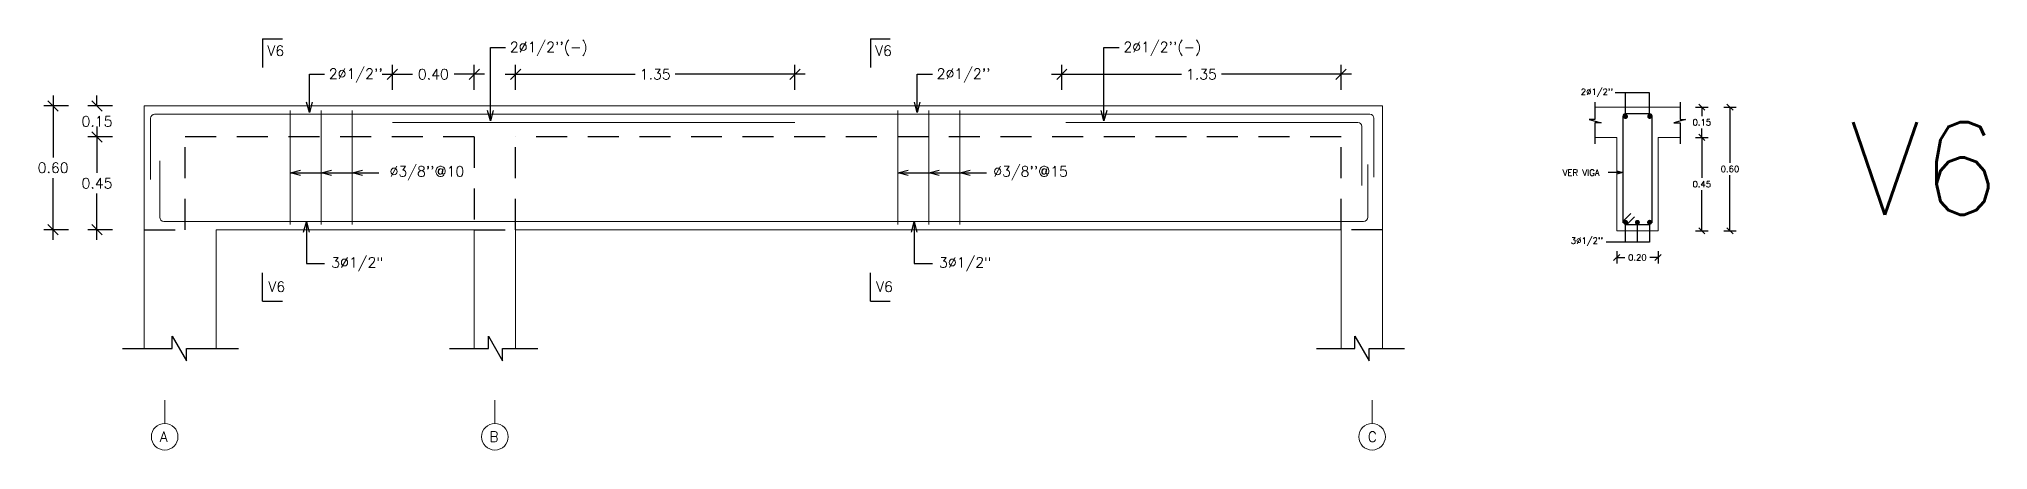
# Model space of a CAD drawing. Header units: metres. Extents: x -44 to 358, y -286 to 66.
# Drawn here: x -30.38 to -20.94, y -66.8 to -64.8 of the extents above; entities that cross this region are included whole.
import ezdxf

# ---------------------------------------------------------------- set-up
doc = ezdxf.new("R2010")
doc.units = ezdxf.units.M
doc.header["$LTSCALE"] = 0.3
doc.header["$PDMODE"] = 3
for name, pattern in [('CONTINU', [0]), ('DASHED', [0.75, 0.5, -0.25]), ('HIDDEN', [9.525, 6.35, -3.175])]:
    doc.linetypes.add(name, pattern=pattern)
for name, color, linetype in [('ACERO', 5, 'Continuous'), ('BP', 3, 'Continuous'), ('DETALLE', 3, 'Continuous'), ('DIMTEXTO', 4, 'Continuous'), ('Losas', 8, 'Continuous'), ('SECCION', 1, 'Continuous'), ('texto acero', 4, 'Continuous')]:
    doc.layers.add(name, color=color, linetype=linetype)
doc.layers.add('VIGAS', color=1, linetype='HIDDEN', lineweight=15)
doc.styles.add('RomanS', font='romans.shx')
doc.styles.add('SIMPLEX', font='simplex_.ttf', dxfattribs={"height": 0.2})
doc.styles.add('SMPLEX', font='simplex.shx')
doc.dimstyles.new('D-15', dxfattribs={"dimscale": 0.15, "dimtxt": 0.2, "dimasz": 0.2, "dimexe": 0.18, "dimexo": 0.2, "dimgap": 0.1, "dimtad": 0, "dimtih": 1, "dimtoh": 1, "dimzin": 0, "dimdsep": 46, "dimtxsty": 'SMPLEX', "dimblk": 'OBLIQUE', "dimcen": 0.09, "dimdle": 0.2, "dimclrd": 4, "dimclre": 4, "dimclrt": 4, "dimadec": 0, "dimazin": 0, "dimtfac": 1, "dimtofl": 0, "dimtmove": 0, "dimatfit": 3, "dimldrblk": 'OPEN30', "dimfxl": 1, "dimtolj": 1, "dimtzin": 0, "dimarcsym": 0})
doc.dimstyles.new('DIM-15', dxfattribs={"dimscale": 0.15, "dimtxt": 0.2, "dimasz": 0.2, "dimexe": 0.2, "dimexo": 0.1, "dimgap": 0.1, "dimtad": 0, "dimtih": 1, "dimtoh": 1, "dimzin": 0, "dimdsep": 46, "dimtxsty": 'RomanS', "dimblk1": 'OBLIQUE', "dimblk2": 'OBLIQUE', "dimsah": 1, "dimcen": 0.09, "dimclrd": 4, "dimclre": 4, "dimclrt": 4, "dimadec": 0, "dimazin": 0, "dimtfac": 1, "dimtofl": 0, "dimtmove": 1, "dimatfit": 3, "dimldrblk": 'OBLIQUE', "dimfxl": 0.2, "dimfxlon": 1, "dimtolj": 1, "dimtzin": 0, "dimarcsym": 0})
doc.dimstyles.new('DIM-25', dxfattribs={"dimscale": 0.25, "dimtxt": 0.2, "dimasz": 0.2, "dimexe": 0.18, "dimexo": 0.2, "dimgap": 0.1, "dimtad": 0, "dimtih": 1, "dimtoh": 1, "dimzin": 0, "dimdsep": 46, "dimtxsty": 'SMPLEX', "dimblk": 'OBLIQUE', "dimcen": 0.09, "dimdle": 0.2, "dimclrd": 4, "dimclre": 4, "dimclrt": 4, "dimadec": 0, "dimazin": 0, "dimtfac": 1, "dimtofl": 0, "dimtmove": 0, "dimatfit": 3, "dimldrblk": 'OPEN30', "dimfxl": 0.3, "dimfxlon": 1, "dimtolj": 1, "dimtzin": 0, "dimarcsym": 0})

msp = doc.modelspace()

# ---------------------------------------------------------------- texts
at = {"layer": 'DIMTEXTO', "color": 4, "linetype": 'Continuous', "lineweight": 0, "char_height": 0.05, "style": 'SMPLEX'}
for s, insert, attachment_point in [('V6', (-29.2770272, -64.8612101, -1.8111655), 4), ('V6', (-26.3322898, -64.8612108, -1.8111655), 4), ("2%%C1/2''", (-28.9790452, -64.9810687), 4), ("2%%C1/2''", (-26.0343078, -64.9810693), 4), ("%%C3/8''@10", (-28.6851448, -65.4546069, 1.8575108), 4), ("%%C3/8''@15", (-25.7604074, -65.4546076, 1.8575108), 4), ('A', (-29.7789155, -66.7323338), 5), ('B', (-28.1789155, -66.7323338), 5), ('C', (-23.9234247, -66.7323338), 5)]:
    msp.add_mtext(s, dxfattribs=dict(at, insert=insert, attachment_point=attachment_point))
at = {"layer": 'DIMTEXTO', "color": 4, "linetype": 'Continuous', "lineweight": 0, "char_height": 0.05, "width": 0.257142857, "attachment_point": 4, "style": 'SMPLEX'}
for insert in [(-28.1018817, -64.8518519), (-25.129331, -64.8518519)]:
    msp.add_mtext("2%%C1/2''(-)", dxfattribs=dict(at, insert=insert))
at = {"layer": 'DIMTEXTO', "color": 4, "char_height": 0.03, "attachment_point": 4, "style": 'SMPLEX'}
for s, insert in [("2%%C1/2''", (-22.9132817, -65.0651773, 0.4671289)), ('VER VIGA', (-23.0010366, -65.4518841, 0.1950288)), ("3%%C1/2''", (-22.9617164, -65.7865038, 1.8575108))]:
    msp.add_mtext(s, dxfattribs=dict(at, insert=insert))
at = {"layer": 'DIMTEXTO', "insert": (-21.6123413, -65.4319349), "char_height": 0.448, "attachment_point": 4, "style": 'SIMPLEX'}
msp.add_mtext('V6', dxfattribs=at)

# ---------------------------------------------------------------- blocks, each defined once
blk = doc.blocks.new('_OBLIQUE')
at = {"color": 0, "linetype": 'ByBlock'}
blk.add_line((-0.5, -0.5), (0.5, 0.5), dxfattribs=at)
blk = doc.blocks.new('*D1813')
at = {"layer": 'DEFPOINTS', "color": 0, "linetype": 'Continuous', "transparency": 16777216}
for p in [(-30.1024, -65.2786), (-29.6744, -65.2786), (-29.8744, -65.7285)]:
    blk.add_point(p, dxfattribs=at)
at = {"layer": 'DIMTEXTO', "color": 4, "linetype": 'Continuous', "lineweight": -2, "transparency": 16777216}
for p, q in [((-30.1024, -65.2286), (-30.1024, -65.4535)), ((-30.0274, -65.2786), (-30.1474, -65.2786)), ((-30.1024, -65.7785), (-30.1024, -65.5535)), ((-30.0274, -65.7285), (-30.1474, -65.7285))]:
    blk.add_line(p, q, dxfattribs=at)
at = {"layer": 'DIMTEXTO', "color": 4, "linetype": 'Continuous', "lineweight": -2, "transparency": 16777216, "xscale": 0.05, "yscale": 0.05, "zscale": 0.05}
for p, rotation in [((-30.1024, -65.2786), 90), ((-30.1024, -65.7285), 270)]:
    blk.add_blockref('_OBLIQUE', p, dxfattribs=dict(at, rotation=rotation))
at = {"layer": 'DIMTEXTO', "color": 4, "linetype": 'Continuous', "transparency": 16777216, "insert": (-30.1024, -65.5035), "char_height": 0.05, "attachment_point": 5, "style": 'SMPLEX'}
blk.add_mtext('\\A1;0.45', dxfattribs=at)
blk = doc.blocks.new('_Open30')
at = {"color": 0, "lineweight": -2}
for p, q in [((-1, 0.27), (0, 0)), ((0, 0), (-1, -0.27)), ((0, 0), (-1, 0))]:
    blk.add_line(p, q, dxfattribs=at)
blk = doc.blocks.new('*D1814')
at = {"layer": 'DEFPOINTS', "color": 0, "linetype": 'Continuous', "transparency": 16777216}
for p in [(-29.8744, -65.1286), (-30.3149, -65.7285), (-29.6801, -65.7285)]:
    blk.add_point(p, dxfattribs=at)
at = {"layer": 'DIMTEXTO', "color": 4, "linetype": 'Continuous', "lineweight": -2, "transparency": 16777216}
for p, q in [((-30.2399, -65.1286), (-30.3599, -65.1286)), ((-30.3149, -65.0786), (-30.3149, -65.3786)), ((-30.3149, -65.7785), (-30.3149, -65.4786)), ((-30.2399, -65.7285), (-30.3599, -65.7285))]:
    blk.add_line(p, q, dxfattribs=at)
at = {"layer": 'DIMTEXTO', "color": 4, "linetype": 'Continuous', "lineweight": -2, "transparency": 16777216, "xscale": 0.05, "yscale": 0.05, "zscale": 0.05}
for p, rotation in [((-30.3149, -65.1286), 90), ((-30.3149, -65.7285), 270)]:
    blk.add_blockref('_OBLIQUE', p, dxfattribs=dict(at, rotation=rotation))
at = {"layer": 'DIMTEXTO', "color": 4, "linetype": 'Continuous', "transparency": 16777216, "insert": (-30.3149, -65.4286), "char_height": 0.05, "attachment_point": 5, "style": 'SMPLEX'}
blk.add_mtext('\\A1;0.60', dxfattribs=at)
blk = doc.blocks.new('*D1818')
at = {"layer": 'DEFPOINTS', "color": 0, "transparency": 16777216}
for p in [(-30.1024, -65.1286), (-29.8744, -65.1286), (-29.6744, -65.2786)]:
    blk.add_point(p, dxfattribs=at)
at = {"layer": 'DIMTEXTO', "color": 4, "lineweight": -2, "transparency": 16777216}
for p, q in [((-30.0274, -65.1286), (-30.1474, -65.1286)), ((-30.1024, -65.1286), (-30.1024, -65.0786)), ((-30.0274, -65.2786), (-30.1474, -65.2786)), ((-30.1024, -65.2786), (-30.1024, -65.3286))]:
    blk.add_line(p, q, dxfattribs=at)
at = {"layer": 'DIMTEXTO', "color": 4, "lineweight": -2, "transparency": 16777216, "xscale": 0.05, "yscale": 0.05, "zscale": 0.05}
for p, rotation in [((-30.1024, -65.1286), 270), ((-30.1024, -65.2786), 90)]:
    blk.add_blockref('_OBLIQUE', p, dxfattribs=dict(at, rotation=rotation))
at = {"layer": 'DIMTEXTO', "color": 4, "transparency": 16777216, "insert": (-30.1024, -65.2036), "char_height": 0.05, "attachment_point": 5, "style": 'SMPLEX'}
blk.add_mtext('\\A1;0.15', dxfattribs=at)
blk = doc.blocks.new('*D1815')
at = {"layer": 'DEFPOINTS', "color": 0, "linetype": 'Continuous', "transparency": 16777216}
for p in [(-22.5392, -65.1343), (-22.1906, -65.1343), (-22.5392, -65.7343)]:
    blk.add_point(p, dxfattribs=at)
at = {"layer": 'DIMTEXTO', "color": 4, "linetype": 'Continuous', "lineweight": -2, "transparency": 16777216}
for p, q in [((-22.2206, -65.1343), (-22.1606, -65.1343)), ((-22.1906, -65.1343), (-22.1906, -65.4043)), ((-22.1906, -65.7343), (-22.1906, -65.4643)), ((-22.2206, -65.7343), (-22.1606, -65.7343))]:
    blk.add_line(p, q, dxfattribs=at)
at = {"layer": 'DIMTEXTO', "color": 4, "linetype": 'Continuous', "lineweight": -2, "transparency": 16777216, "xscale": 0.03, "yscale": 0.03, "zscale": 0.03}
for p, rotation in [((-22.1906, -65.1343), 90), ((-22.1906, -65.7343), 270)]:
    blk.add_blockref('_OBLIQUE', p, dxfattribs=dict(at, rotation=rotation))
at = {"layer": 'DIMTEXTO', "color": 4, "linetype": 'Continuous', "lineweight": 0, "transparency": 16777216, "insert": (-22.1906, -65.4343), "char_height": 0.03, "attachment_point": 5, "style": 'SMPLEX'}
blk.add_mtext('\\A1;0.60', dxfattribs=at)
blk = doc.blocks.new('*D1816')
at = {"layer": 'DEFPOINTS', "color": 0, "linetype": 'Continuous', "transparency": 16777216}
for p in [(-22.5392, -65.2813), (-22.3269, -65.2813), (-22.5392, -65.7343)]:
    blk.add_point(p, dxfattribs=at)
at = {"layer": 'DIMTEXTO', "color": 4, "linetype": 'Continuous', "lineweight": -2, "transparency": 16777216}
for p, q in [((-22.3569, -65.2813), (-22.2969, -65.2813)), ((-22.3269, -65.2813), (-22.3269, -65.4778)), ((-22.3269, -65.7343), (-22.3269, -65.5378)), ((-22.3569, -65.7343), (-22.2969, -65.7343))]:
    blk.add_line(p, q, dxfattribs=at)
at = {"layer": 'DIMTEXTO', "color": 4, "linetype": 'Continuous', "lineweight": -2, "transparency": 16777216, "xscale": 0.03, "yscale": 0.03, "zscale": 0.03}
for p, rotation in [((-22.3269, -65.2813), 90), ((-22.3269, -65.7343), 270)]:
    blk.add_blockref('_OBLIQUE', p, dxfattribs=dict(at, rotation=rotation))
at = {"layer": 'DIMTEXTO', "color": 4, "linetype": 'Continuous', "lineweight": 0, "transparency": 16777216, "insert": (-22.3269, -65.5078), "char_height": 0.03, "attachment_point": 5, "style": 'SMPLEX'}
blk.add_mtext('\\A1;0.45', dxfattribs=at)
blk = doc.blocks.new('*D1817')
at = {"layer": 'DEFPOINTS', "color": 0, "linetype": 'Continuous', "transparency": 16777216}
for p in [(-22.7392, -65.1343), (-22.3269, -65.1343), (-22.5392, -65.2813)]:
    blk.add_point(p, dxfattribs=at)
at = {"layer": 'DIMTEXTO', "color": 4, "linetype": 'Continuous', "lineweight": -2, "transparency": 16777216}
for p, q in [((-22.3569, -65.1343), (-22.2969, -65.1343)), ((-22.3269, -65.1343), (-22.3269, -65.1778)), ((-22.3269, -65.2813), (-22.3269, -65.2378)), ((-22.3569, -65.2813), (-22.2969, -65.2813))]:
    blk.add_line(p, q, dxfattribs=at)
at = {"layer": 'DIMTEXTO', "color": 4, "linetype": 'Continuous', "lineweight": -2, "transparency": 16777216, "xscale": 0.03, "yscale": 0.03, "zscale": 0.03}
for p, rotation in [((-22.3269, -65.1343), 90), ((-22.3269, -65.2813), 270)]:
    blk.add_blockref('_OBLIQUE', p, dxfattribs=dict(at, rotation=rotation))
at = {"layer": 'DIMTEXTO', "color": 4, "linetype": 'Continuous', "lineweight": 0, "transparency": 16777216, "insert": (-22.3269, -65.2078), "char_height": 0.03, "attachment_point": 5, "style": 'SMPLEX'}
blk.add_mtext('\\A1;0.15', dxfattribs=at)
blk = doc.blocks.new('*D1819')
at = {"layer": 'DEFPOINTS', "color": 0, "linetype": 'Continuous', "transparency": 16777216}
for p in [(-22.7392, -65.2813), (-22.5392, -65.2813), (-22.7392, -65.8633)]:
    blk.add_point(p, dxfattribs=at)
at = {"layer": 'DIMTEXTO', "color": 4, "linetype": 'Continuous', "lineweight": -2, "transparency": 16777216}
for p, q in [((-22.7392, -65.8333), (-22.7392, -65.8933)), ((-22.7392, -65.8633), (-22.6999, -65.8633)), ((-22.5392, -65.8633), (-22.5785, -65.8633)), ((-22.5392, -65.8333), (-22.5392, -65.8933))]:
    blk.add_line(p, q, dxfattribs=at)
at = {"layer": 'DIMTEXTO', "color": 4, "linetype": 'Continuous', "lineweight": -2, "transparency": 16777216, "xscale": 0.03, "yscale": 0.03, "zscale": 0.03, "rotation": 180}
blk.add_blockref('_OBLIQUE', (-22.7392, -65.8633), dxfattribs=at)
at = {"layer": 'DIMTEXTO', "color": 4, "linetype": 'Continuous', "lineweight": -2, "transparency": 16777216, "xscale": 0.03, "yscale": 0.03, "zscale": 0.03}
blk.add_blockref('_OBLIQUE', (-22.5392, -65.8633), dxfattribs=at)
at = {"layer": 'DIMTEXTO', "color": 4, "linetype": 'Continuous', "lineweight": 0, "transparency": 16777216, "insert": (-22.6392, -65.8633), "char_height": 0.03, "attachment_point": 5, "style": 'SMPLEX'}
blk.add_mtext('\\A1;0.20', dxfattribs=at)
blk = doc.blocks.new('*D2093')
at = {"layer": 'DEFPOINTS', "color": 0, "transparency": 16777216}
for p in [(-28.2744, -64.9752), (-28.6711, -65.7285), (-28.2744, -65.7285)]:
    blk.add_point(p, dxfattribs=at)
at = {"layer": 'DIMTEXTO', "color": 4, "lineweight": -2, "transparency": 16777216}
for p, q in [((-28.6711, -65.0502), (-28.6711, -64.9302)), ((-28.2744, -65.0502), (-28.2744, -64.9302)), ((-28.7211, -64.9752), (-28.5739, -64.9752)), ((-28.2244, -64.9752), (-28.3716, -64.9752))]:
    blk.add_line(p, q, dxfattribs=at)
at = {"layer": 'DIMTEXTO', "color": 4, "lineweight": -2, "transparency": 16777216, "xscale": 0.05, "yscale": 0.05, "zscale": 0.05, "rotation": 180}
blk.add_blockref('_OBLIQUE', (-28.6711, -64.9752), dxfattribs=at)
at = {"layer": 'DIMTEXTO', "color": 4, "lineweight": -2, "transparency": 16777216, "xscale": 0.05, "yscale": 0.05, "zscale": 0.05}
blk.add_blockref('_OBLIQUE', (-28.2744, -64.9752), dxfattribs=at)
at = {"layer": 'DIMTEXTO', "color": 4, "transparency": 16777216, "insert": (-28.4727, -64.9752), "char_height": 0.05, "attachment_point": 5, "style": 'SMPLEX'}
blk.add_mtext('\\A1;0.40', dxfattribs=at)
blk = doc.blocks.new('*D2094')
at = {"layer": 'DEFPOINTS', "color": 0, "transparency": 16777216}
for p in [(-26.7211, -64.9752), (-28.0744, -65.7285), (-26.7211, -65.7285)]:
    blk.add_point(p, dxfattribs=at)
at = {"layer": 'DIMTEXTO', "color": 4, "lineweight": -2, "transparency": 16777216}
for p, q in [((-28.0744, -65.0502), (-28.0744, -64.9302)), ((-26.7211, -65.0502), (-26.7211, -64.9302)), ((-28.1244, -64.9752), (-27.4942, -64.9752)), ((-26.6711, -64.9752), (-27.3013, -64.9752))]:
    blk.add_line(p, q, dxfattribs=at)
at = {"layer": 'DIMTEXTO', "color": 4, "lineweight": -2, "transparency": 16777216, "xscale": 0.05, "yscale": 0.05, "zscale": 0.05, "rotation": 180}
blk.add_blockref('_OBLIQUE', (-28.0744, -64.9752), dxfattribs=at)
at = {"layer": 'DIMTEXTO', "color": 4, "lineweight": -2, "transparency": 16777216, "xscale": 0.05, "yscale": 0.05, "zscale": 0.05}
blk.add_blockref('_OBLIQUE', (-26.7211, -64.9752), dxfattribs=at)
at = {"layer": 'DIMTEXTO', "color": 4, "transparency": 16777216, "insert": (-27.3977, -64.9752), "char_height": 0.05, "attachment_point": 5, "style": 'SMPLEX'}
blk.add_mtext('\\A1;1.35', dxfattribs=at)
blk = doc.blocks.new('*D2095')
at = {"layer": 'DEFPOINTS', "color": 0, "transparency": 16777216}
for p in [(-24.0744, -64.9752), (-25.4277, -65.7285), (-24.0744, -65.7285)]:
    blk.add_point(p, dxfattribs=at)
at = {"layer": 'DIMTEXTO', "color": 4, "lineweight": -2, "transparency": 16777216}
for p, q in [((-25.4277, -65.0502), (-25.4277, -64.9302)), ((-24.0744, -65.0502), (-24.0744, -64.9302)), ((-25.4777, -64.9752), (-24.8475, -64.9752)), ((-24.0244, -64.9752), (-24.6546, -64.9752))]:
    blk.add_line(p, q, dxfattribs=at)
at = {"layer": 'DIMTEXTO', "color": 4, "lineweight": -2, "transparency": 16777216, "xscale": 0.05, "yscale": 0.05, "zscale": 0.05, "rotation": 180}
blk.add_blockref('_OBLIQUE', (-25.4277, -64.9752), dxfattribs=at)
at = {"layer": 'DIMTEXTO', "color": 4, "lineweight": -2, "transparency": 16777216, "xscale": 0.05, "yscale": 0.05, "zscale": 0.05}
blk.add_blockref('_OBLIQUE', (-24.0744, -64.9752), dxfattribs=at)
at = {"layer": 'DIMTEXTO', "color": 4, "transparency": 16777216, "insert": (-24.7511, -64.9752), "char_height": 0.05, "attachment_point": 5, "style": 'SMPLEX'}
blk.add_mtext('\\A1;1.35', dxfattribs=at)

# ---------------------------------------------------------------- dimensions: what is measured, and where the dimension line sits
at = {"layer": 'DIMTEXTO'}
for base, p1, p2, picture, middle in [((-28.2744108, -64.9751515), (-28.6710775, -65.7284998), (-28.2744108, -65.7284998), '*D2093', (-28.4727442, -64.9751515)), ((-26.7210775, -64.9751515), (-28.0744108, -65.7285), (-26.7210775, -65.7285003), '*D2094', (-27.3977442, -64.9751515)), ((-24.0744108, -64.9751527), (-25.4277442, -65.7285011), (-24.0744108, -65.7285015), '*D2095', (-24.7510775, -64.9751527))]:
    dim = msp.add_linear_dim(base=base, p1=p1, p2=p2, dimstyle='DIM-25', override={"dimtmove": 1}, dxfattribs=at)
    dim.commit()
    dim.dimension.update_dxf_attribs({"geometry": picture, "text_midpoint": middle})
at = {"layer": 'DIMTEXTO', "linetype": 'Continuous'}
for base, p1, p2, picture, middle in [((-30.3148868, -65.7284988), (-29.8744108, -65.1286029), (-29.6801445, -65.7284988), '*D1814', (-30.3148868, -65.4285508)), ((-30.1024211, -65.2785934), (-29.8744108, -65.7284988), (-29.6744108, -65.2785934), '*D1813', (-30.1024211, -65.5035461))]:
    dim = msp.add_linear_dim(base=base, p1=p1, p2=p2, angle=90, dimstyle='DIM-25', dxfattribs=at)
    dim.commit()
    dim.dimension.update_dxf_attribs({"geometry": picture, "text_midpoint": middle})
at = {"layer": 'DIMTEXTO'}
dim = msp.add_linear_dim(base=(-30.1024211, -65.128603), p1=(-29.6744108, -65.2785934), p2=(-29.8744108, -65.128603), angle=90, dimstyle='DIM-25', override={"dimtmove": 1}, dxfattribs=at)
dim.commit()
dim.dimension.update_dxf_attribs({"geometry": '*D1818', "text_midpoint": (-30.1024211, -65.2035982)})
at = {"layer": 'DIMTEXTO', "linetype": 'Continuous', "lineweight": 0}
for base, p1, p2, picture, middle in [((-22.326913, -65.1342576), (-22.5392281, -65.2813361), (-22.7392281, -65.1342576), '*D1817', (-22.326913, -65.2077969)), ((-22.190607, -65.1342576), (-22.5392281, -65.7342576), (-22.5392281, -65.1342576), '*D1815', (-22.190607, -65.4342576)), ((-22.326913, -65.2813361), (-22.5392281, -65.7342576), (-22.5392281, -65.2813361), '*D1816', (-22.326913, -65.5077969))]:
    dim = msp.add_linear_dim(base=base, p1=p1, p2=p2, angle=270, dimstyle='DIM-15', override={"dimtxsty": 'SMPLEX'}, dxfattribs=at)
    dim.commit()
    dim.dimension.update_dxf_attribs({"geometry": picture, "text_midpoint": middle})
dim = msp.add_linear_dim(base=(-22.7392281, -65.8632868), p1=(-22.5392281, -65.2813361), p2=(-22.7392281, -65.2813361), dimstyle='DIM-15', override={"dimtxsty": 'SMPLEX'}, dxfattribs=at)
dim.commit()
dim.dimension.update_dxf_attribs({"geometry": '*D1819', "text_midpoint": (-22.6392281, -65.8632868)})

# ---------------------------------------------------------------- linework, layer by layer
at = {"layer": 'ACERO', "linetype": 'Continuous', "lineweight": 0}
for p, q in [((-29.1667743, -65.1510844), (-29.1667743, -65.7040795)), ((-29.0167743, -65.1510844), (-29.0167743, -65.7040795)), ((-28.8667743, -65.1510844), (-28.8667743, -65.7040795)), ((-26.2220369, -65.1510851), (-26.2220369, -65.7040802)), ((-26.0720369, -65.1510851), (-26.0720369, -65.7040802)), ((-25.9220369, -65.1510851), (-25.9220369, -65.7040802)), ((-29.8231289, -65.168557), (-23.9358135, -65.1685623)), ((-28.6710775, -65.208558), (-26.7210775, -65.2085597)), ((-25.4077442, -65.2085609), (-23.994088, -65.2085622)), ((-29.7984752, -65.3944539), (-29.7984752, -65.6683846)), ((-23.9456279, -65.4128845), (-23.9456279, -65.6683899)), ((-29.7784753, -65.6883846), (-23.9656279, -65.6883899))]:
    msp.add_line(p, q, dxfattribs=at)
at = {"layer": 'ACERO'}
for p, q in [((-22.7086027, -65.6948555, 0.4671289), (-22.7086027, -65.1776363)), ((-22.5783491, -65.1676363), (-22.6986027, -65.1676363)), ((-22.5683491, -65.6948555, 0.4671289), (-22.5683491, -65.1776363)), ((-22.708454, -65.6868729, 0.4671289), (-22.670477, -65.650682, 0.4671289)), ((-22.5783491, -65.7048555, 0.4671289), (-22.6986027, -65.7048555, 0.4671289)), ((-22.690451, -65.7027675, 0.4671289), (-22.652474, -65.6665766, 0.4671289))]:
    msp.add_line(p, q, dxfattribs=at)
at = {"layer": 'ACERO', "linetype": 'Continuous', "lineweight": 0}
for points in [[(-29.8231289, -65.168557, 0.414213562), (-29.8431289, -65.188557), (-29.8431289, -65.4847825)], [(-23.9940881, -65.2085622, -0.414213562), (-23.9740881, -65.2285622), (-23.9740881, -65.5145855)], [(-23.9358135, -65.1685623, -0.414213562), (-23.9158135, -65.1885623), (-23.9158135, -65.4745856)]]:
    msp.add_lwpolyline(points, format="xyb", dxfattribs=at)
at = {"layer": 'ACERO', "const_width": 0.012}
for points in [[(-22.6907124, -65.1799775, 1), (-22.7027124, -65.1799775, 1)], [(-22.5737209, -65.1796693, 1), (-22.5857209, -65.1796693, 1)], [(-22.574375, -65.6930847, 1), (-22.586375, -65.6930847, 1)]]:
    msp.add_lwpolyline(points, format="xyb", close=True, dxfattribs=at)
at = {"layer": 'ACERO', "const_width": 0.012, "elevation": 0.4671289}
for points in [[(-22.6905267, -65.6930847, 1), (-22.7025267, -65.6930847, 1)], [(-22.6331617, -65.6930847, 1), (-22.6451617, -65.6930847, 1)], [(-22.5740457, -65.6926412, 1), (-22.5860457, -65.6926412, 1)]]:
    msp.add_lwpolyline(points, format="xyb", close=True, dxfattribs=at)
at = {"layer": 'ACERO'}
for centre, start, end in [((-22.6986027, -65.1776363), 90, 180), ((-22.5783491, -65.1776363), 0, 90)]:
    msp.add_arc(centre, 0.01, start, end, dxfattribs=at)
at = {"layer": 'ACERO', "linetype": 'Continuous', "lineweight": 0}
for centre, start, end in [((-29.7784752, -65.6683846), 180, 270), ((-23.9656279, -65.6683899), 270, 0)]:
    msp.add_arc(centre, 0.02, start, end, dxfattribs=at)
at = {"layer": 'BP'}
for points in [[(-22.8458026, -65.1104938), (-22.8458026, -65.1936393), (-22.8728555, -65.1936393), (-22.8153566, -65.2107937), (-22.8458026, -65.2107937), (-22.8458026, -65.3116454)], [(-22.4326537, -65.1104938), (-22.4326537, -65.1936393), (-22.4056008, -65.1936393), (-22.4630996, -65.2107937), (-22.4326537, -65.2107937), (-22.4326537, -65.3116454)]]:
    msp.add_lwpolyline(points, dxfattribs=at)
at = {"layer": 'DETALLE', "ltscale": 0.2}
for points in [[(-29.9784218, -66.3046746), (-29.737804, -66.3046746), (-29.737804, -66.2448302), (-29.6685982, -66.3640683), (-29.6685982, -66.3046746), (-29.4172214, -66.3046746)], [(-28.3945843, -66.3046746), (-28.2061966, -66.3046746), (-28.2061966, -66.2448302), (-28.1369907, -66.3640683), (-28.1369907, -66.3046746), (-27.9672214, -66.3046746)], [(-24.1939299, -66.3046746), (-24.0082146, -66.3046746), (-24.0082146, -66.2448302), (-23.9390088, -66.3640683), (-23.9390088, -66.3046746), (-23.7672214, -66.3046746)]]:
    msp.add_lwpolyline(points, dxfattribs=at)
at = {"layer": 'DIMTEXTO', "color": 6, "linetype": 'Continuous', "ltscale": 0.01}
for p, q in [((-29.2999406, -64.8039798, -1.8111655), (-29.2999406, -64.9417034, -1.8111655)), ((-29.2999406, -64.8039798, -1.8111655), (-29.2037168, -64.8039798, -1.8111655)), ((-26.3552032, -64.8039805, -1.8111655), (-26.3552032, -64.9417041, -1.8111655)), ((-26.3552032, -64.8039805, -1.8111655), (-26.2589794, -64.8039805, -1.8111655)), ((-29.2999406, -66.0749726, -1.8111655), (-29.2999406, -65.937249, -1.8111655)), ((-26.3552032, -66.0749733, -1.8111655), (-26.3552032, -65.9372497, -1.8111655)), ((-29.2999406, -66.0749726, -1.8111655), (-29.2037168, -66.0749726, -1.8111655)), ((-26.3552032, -66.0749733, -1.8111655), (-26.2589794, -66.0749733, -1.8111655))]:
    msp.add_line(p, q, dxfattribs=at)
at = {"layer": 'DIMTEXTO', "elevation": 0.4671289}
for points in [[(-22.5809042, -65.1725343), (-22.5809042, -65.0647823), (-22.7466077, -65.0647823)], [(-22.6965267, -65.1754306), (-22.6965267, -65.0647823)], [(-22.6965267, -65.7896948), (-22.6965267, -65.6870847)], [(-22.6391617, -65.7896948), (-22.6391617, -65.6870847)]]:
    msp.add_lwpolyline(points, dxfattribs=at)
at = {"layer": 'DIMTEXTO'}
msp.add_lwpolyline([(-22.580375, -65.6866502), (-22.580375, -65.7896948), (-22.7909664, -65.7896948)], dxfattribs=at)
at = {"layer": 'Losas', "linetype": 'DASHED'}
for points in [[(-29.8744108, -65.7285015), (-29.6744108, -65.7285015), (-29.6744108, -65.2785934)], [(-28.2744109, -65.2785937), (-29.6744108, -65.2785934)], [(-28.2744109, -65.2785937), (-28.2744108, -65.7285), (-28.0744108, -65.7285), (-28.0744108, -65.2785919)], [(-24.0744108, -65.2785946), (-28.0744108, -65.2785937)], [(-23.8744108, -65.7285015), (-24.0744108, -65.7285015), (-24.0744108, -65.2785946)]]:
    msp.add_lwpolyline(points, dxfattribs=at)
at = {"layer": 'SECCION', "linetype": 'CONTINU', "lineweight": 0}
for p, q in [((-22.4326537, -65.1342576), (-22.8458026, -65.1342576)), ((-22.7392281, -65.2813361), (-22.8458026, -65.2813361)), ((-22.7392281, -65.2813361), (-22.7392281, -65.7342576)), ((-22.5392281, -65.2813361), (-22.5392281, -65.7342576)), ((-22.5392281, -65.2813361), (-22.4326537, -65.2813361)), ((-22.5392281, -65.7342576), (-22.7392281, -65.7342576))]:
    msp.add_line(p, q, dxfattribs=at)
at = {"layer": 'VIGAS', "linetype": 'Continuous', "lineweight": 0}
for p, q in [((-29.8744108, -65.1286015), (-23.8744108, -65.1285978)), ((-29.8744108, -65.1286015), (-29.8744108, -66.3046746)), ((-23.8744108, -65.1285978), (-23.8744108, -66.3046746)), ((-29.5244108, -65.7284996), (-29.5244108, -66.3046746)), ((-28.2744108, -65.7284999), (-29.5244108, -65.7284996)), ((-28.2744108, -65.7284999), (-28.2744108, -66.3046746)), ((-24.0744108, -65.728501), (-28.0744108, -65.7285)), ((-28.0744108, -65.7285015), (-28.0744108, -66.3046746)), ((-24.0744108, -65.728501), (-24.0744108, -66.3046746)), ((-29.7744102, -66.6678548), (-29.7744102, -66.5543596)), ((-28.1744102, -66.6678548), (-28.1744102, -66.5543596)), ((-23.9247389, -66.6678548), (-23.9247389, -66.5543596))]:
    msp.add_line(p, q, dxfattribs=at)
for centre in [(-29.7744102, -66.7323338), (-28.1744102, -66.7323338), (-23.9247389, -66.7323338)]:
    msp.add_circle(centre, 0.064479, dxfattribs=at)

msp.set_redraw_order([(e.dxf.handle, doc.entitydb.next_handle()) for e in msp.query("TEXT MTEXT ATTDEF DIMENSION ARC_DIMENSION")])  # texts and dimensions are drawn at this point

# ---------------------------------------------------------------- leaders
at = {"layer": 'DIMTEXTO', "color": 4}
msp.add_leader([(-22.7102509, -65.4512493, 0.3783733), (-22.7811809, -65.4512493, 0.3783733)], dimstyle='D-15', override={"dimgap": 0.1, "dimtad": 0}, dxfattribs=at)
at = {"layer": 'texto acero', "color": 1}
for points in [[(-28.1961585, -65.2008346), (-28.1961585, -64.8459348), (-28.1225432, -64.8459348)], [(-25.2236078, -65.2008346), (-25.2236078, -64.8459348), (-25.1499924, -64.8459348)], [(-29.0733221, -65.1608339), (-29.0733221, -64.9751515), (-28.9997067, -64.9751515)], [(-26.1285846, -65.1608346), (-26.1285846, -64.9751522), (-26.0549693, -64.9751522)], [(-29.1667743, -65.4528625), (-28.7376218, -65.4528625)], [(-29.0167743, -65.4528625), (-28.7376218, -65.4528625)], [(-28.8667743, -65.4528625), (-28.7376218, -65.4528625)], [(-26.2220369, -65.4528632), (-25.7928844, -65.4528632)], [(-26.0720369, -65.4528632), (-25.7928844, -65.4528632)], [(-25.9220369, -65.4528632), (-25.7928844, -65.4528632)], [(-29.0879783, -65.6902534), (-29.0879783, -65.8927663), (-28.9995716, -65.8927663)], [(-26.1432409, -65.6902541), (-26.1432409, -65.892767), (-26.0548342, -65.892767)]]:
    msp.add_leader(points, dimstyle='DIM-25', dxfattribs=at)

# ---------------------------------------------------------------- next in the draw order: texts
at = {"layer": 'DIMTEXTO', "color": 4, "linetype": 'Continuous', "lineweight": 0, "char_height": 0.05, "attachment_point": 4, "style": 'SMPLEX', "bg_fill": 3, "box_fill_scale": 1.2, "bg_fill_color": 256, "bg_fill_transparency": 0}
for s, insert in [('3%%C1/2"', (-28.9675375, -65.8960204)), ('3%%C1/2"', (-26.0228, -65.8960211)), ('V6', (-29.2724727, -66.0049727, -1.8111655)), ('V6', (-26.3277352, -66.0049734, -1.8111655))]:
    msp.add_mtext(s, dxfattribs=dict(at, insert=insert))

doc.saveas('drawing.dxf')
